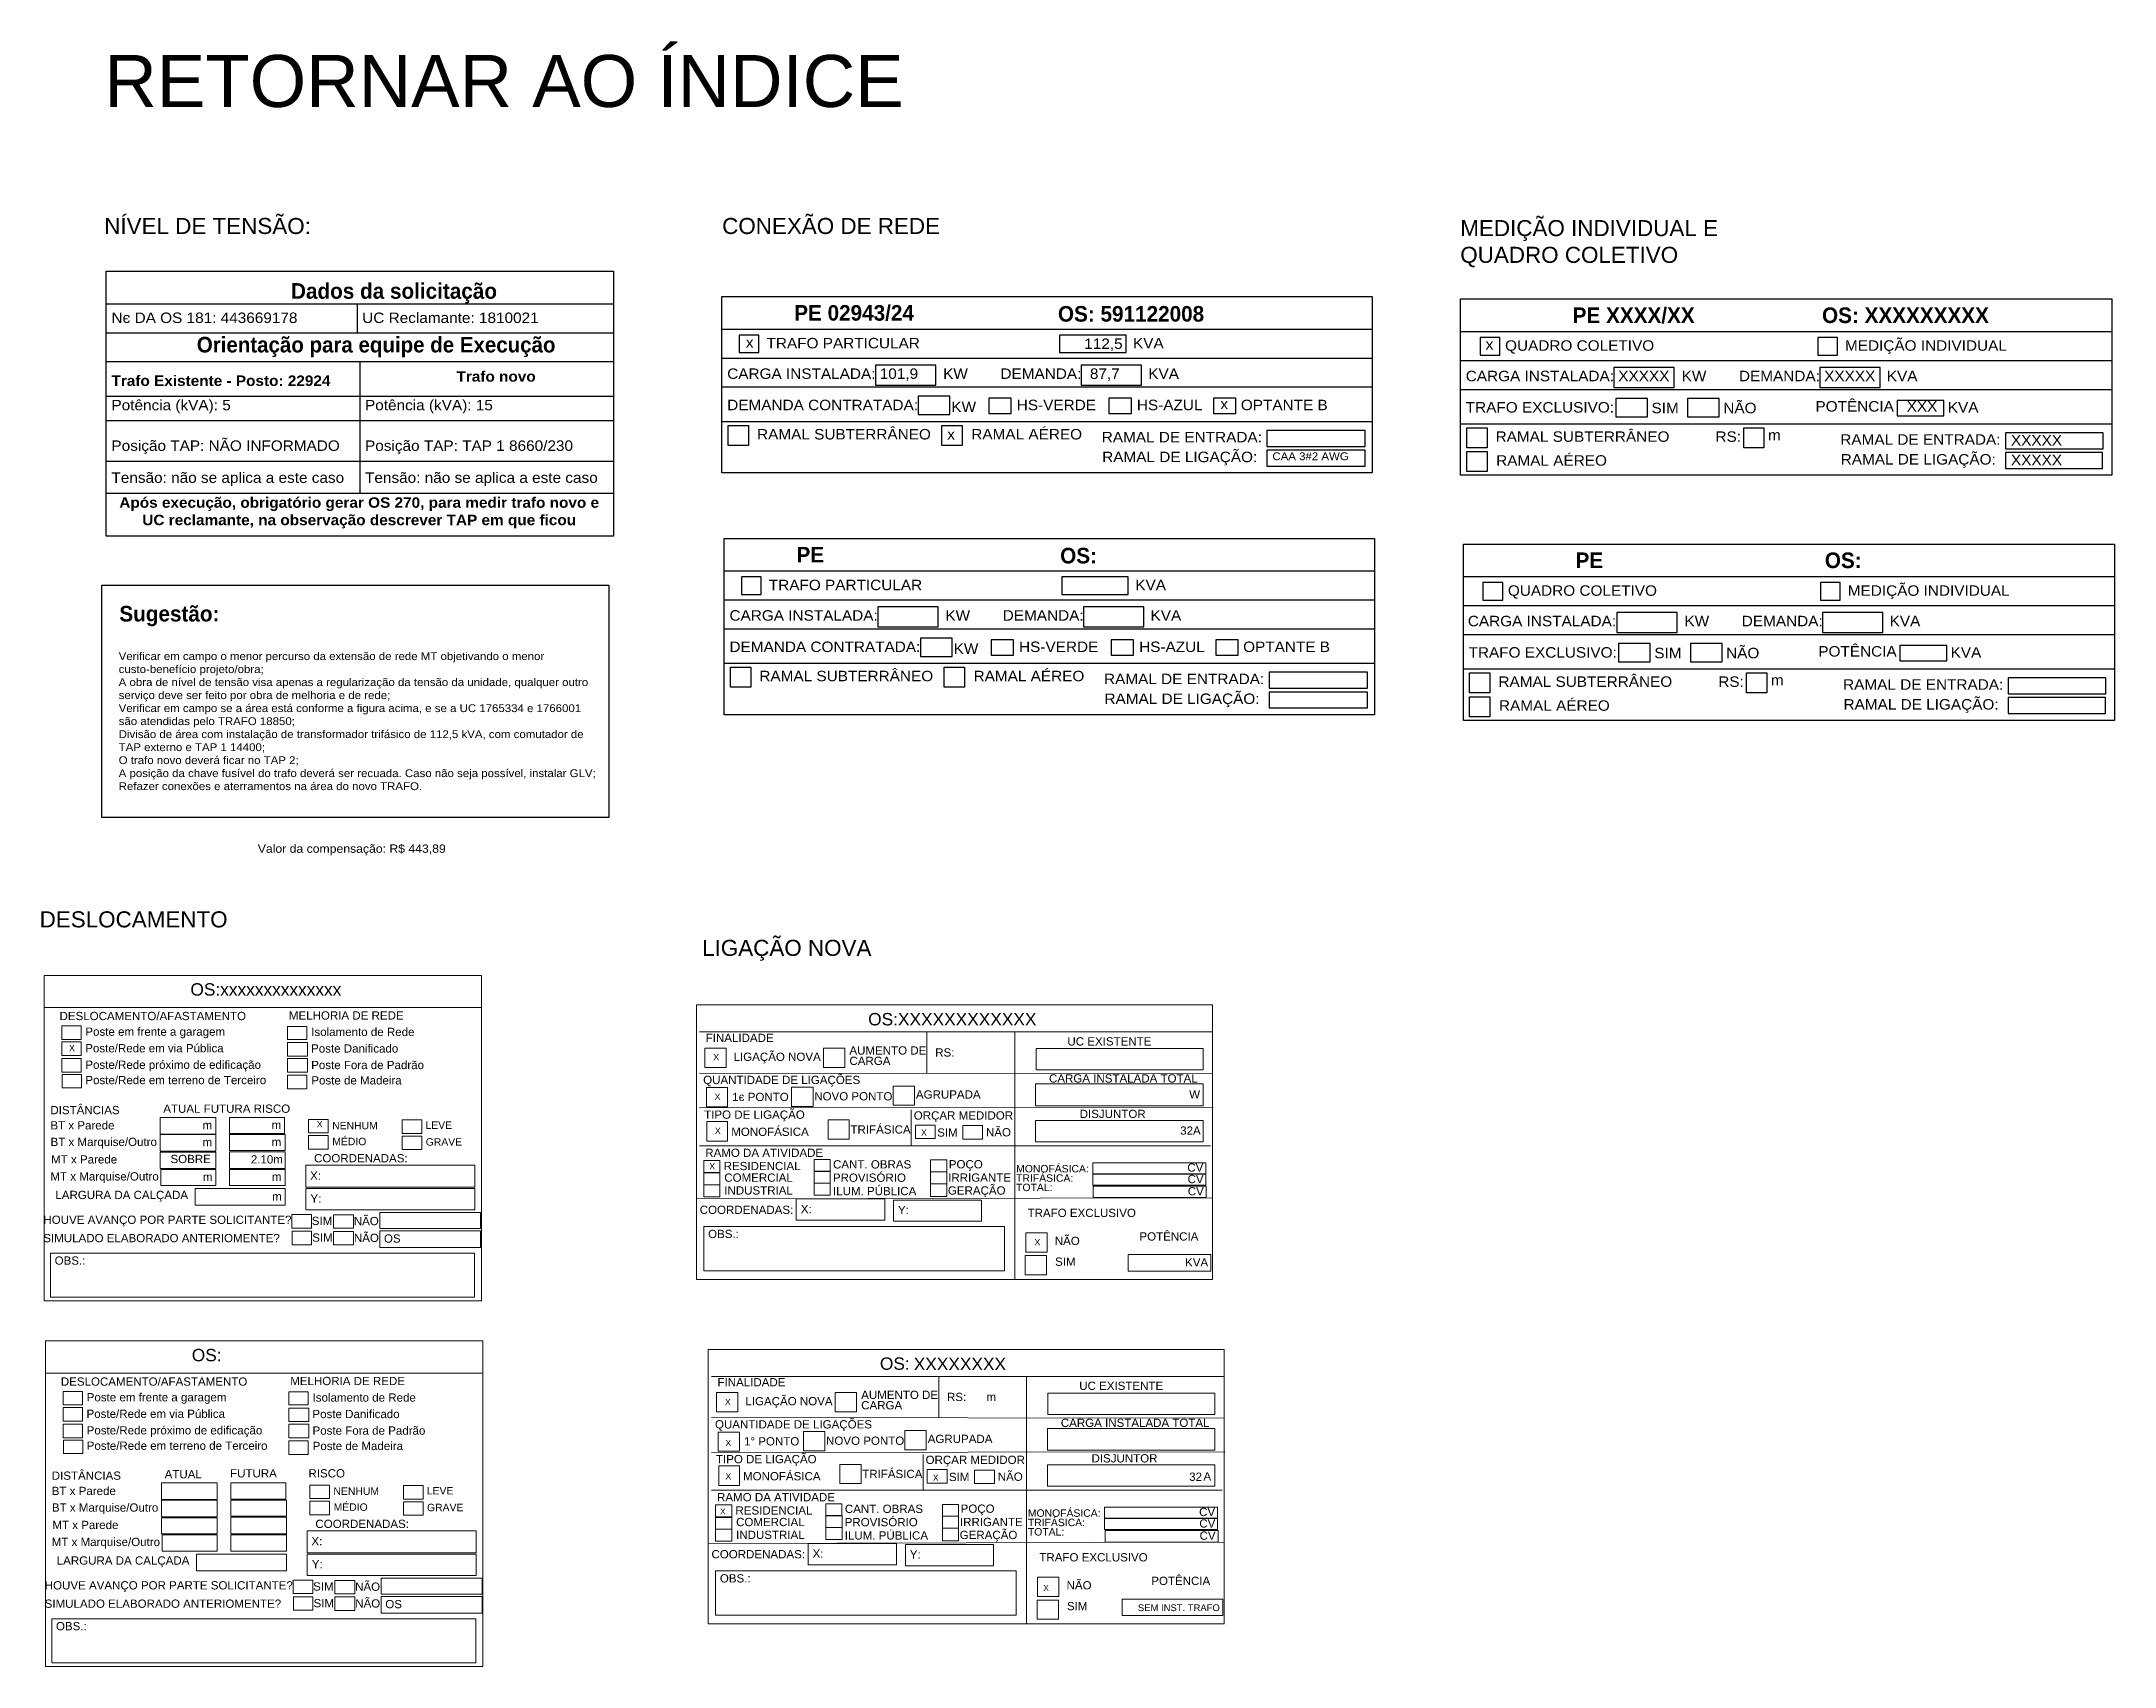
# Paper-space layout 'QUADROS' of a CAD drawing. Extents: x 32 to 430, y 57 to 369.
import ezdxf
from ezdxf.enums import TextEntityAlignment as Align

# ---------------------------------------------------------------- set-up
doc = ezdxf.new("R2010")
doc.units = 0
doc.header["$MEASUREMENT"] = 0
doc.layers.get('0').update_dxf_attribs({"linetype": 'CONTINUOUS'})
for name, color, linetype in [('DISTANCIAS - SOLICITANTE', 7, 'CONTINUOUS'), ('FORMATO', 7, 'CONTINUOUS'), ('Textos', 7, 'CONTINUOUS')]:
    doc.layers.add(name, color=color, linetype=linetype)
doc.styles.get("Standard").update_dxf_attribs({"font": 'arial.ttf'})
doc.styles.add('textstyle3', font='arial.ttf')

psp = doc.layouts.new('QUADROS')

# ---------------------------------------------------------------- texts
at = {"color": 7, "style": 'textstyle3'}
for s, height, p in [('OS:xxxxxxxxxxxxxx', 2.3813, (60.43, 185.88)), ('DESLOCAMENTO/AFASTAMENTO ', 1.5875, (35.27, 181.17)), ('Poste em frente a garagem', 1.5875, (40.23, 178.16)), ('MELHORIA DE REDE', 1.5875, (79.36, 181.28)), ('Isolamento de Rede', 1.5875, (83.66, 178.11)), ('OS:XXXXXXXXXXXX', 2.3813, (190.73, 180.16)), ('X ', 1.191, (37.1, 175.2)), ('Poste/Rede em via Pública', 1.5875, (40.21, 174.98)), ('Poste Danificado', 1.5875, (83.63, 174.93)), ('FINALIDADE', 1.587, (159.5, 176.97)), ('AUMENTO DE ', 1.5875, (187.13, 174.55)), ('RS:', 1.587, (203.62, 174.16)), ('UC EXISTENTE ', 1.5875, (229.04, 176.29)), ('Poste/Rede próximo de edificação', 1.5875, (40.23, 171.8)), ('Poste Fora de Padrão', 1.5875, (83.65, 171.75)), ('X', 1.19, (160.95, 173.47)), ('LIGAÇÃO NOVA', 1.5875, (164.86, 173.33)), ('CARGA ', 1.587, (187.13, 172.55)), ('Poste/Rede em terreno de Terceiro', 1.5875, (40.24, 168.85)), ('Poste de Madeira', 1.5875, (83.67, 168.8)), ('QUANTIDADE DE LIGAÇÕES', 1.5875, (159.01, 168.88)), ('AGRUPADA ', 1.587, (199.91, 166.08)), ('CARGA INSTALADA TOTAL', 1.5875, (225.5, 169.17)), ('W', 1.59, (252.45, 166.1)), ('DISTÂNCIAS ', 1.5875, (33.51, 163.08)), ('ATUAL FUTURA RISCO', 1.5875, (55.22, 163.35)), ('TIPO DE LIGAÇÃO', 1.5875, (159.2, 162.2)), ('X ', 1.191, (161.21, 165.84)), ('1є PONTO', 1.587, (164.6, 165.61)), ('NOVO PONTO', 1.587, (180.37, 165.73)), ('ORÇAR MEDIDOR', 1.5875, (199.5, 162.05)), ('DISJUNTOR ', 1.587, (231.4, 162.35)), ('BT x Parede ', 1.5875, (33.51, 160.15)), ('m ', 1.587, (62.76, 160.2)), ('m ', 1.587, (76.04, 160.23)), ('X', 1.19, (84.74, 160.56)), ('NENHUM', 1.429, (87.68, 160.18)), ('LEVE', 1.429, (105.63, 160.26)), ('X', 1.19, (161.27, 159.29)), ('MONOFÁSICA', 1.587, (164.41, 158.91)), ('TRIFÁSICA', 1.587, (187.33, 159.35)), ('X ', 1.191, (200.9, 158.97)), ('SIM ', 1.587, (204, 158.77)), ('NÃO', 1.587, (213.38, 158.81)), ('32A', 1.587, (250.72, 159.14)), ('BT x Marquise/Outro ', 1.5875, (33.54, 156.96)), ('m ', 1.587, (62.77, 156.92)), ('m ', 1.587, (76.05, 156.95)), ('MÉDIO ', 1.429, (87.71, 157.12)), ('GRAVE ', 1.429, (105.67, 157.04)), ('RAMO DA ATIVIDADE', 1.5875, (159.41, 154.87)), ('MT x Marquise/Outro', 1.5875, (33.52, 150.33)), ('MT x Parede ', 1.5875, (33.65, 153.6)), ('SOBRE', 1.587, (56.6, 153.68)), ('m ', 1.587, (62.82, 150.24)), ('2.10m', 1.587, (72.05, 153.6)), ('m ', 1.587, (76.1, 150.26)), ('X:', 1.587, (83.44, 150.48)), ('COORDENADAS:', 1.5875, (84.2, 153.82)), ('X', 1.19, (160.19, 152.49)), ('RESIDENCIAL', 1.5875, (162.95, 152.32)), ('COMERCIAL ', 1.587, (163.07, 150.09)), ('CANT. OBRAS', 1.5875, (183.98, 152.64)), ('PROVISÓRIO ', 1.5875, (183.95, 150.08)), ('IRRIGANTE', 1.587, (206.12, 150.1)), ('POÇO', 1.587, (206.24, 152.66)), ('TRIFÁSICA: ', 1.4287, (219.18, 150.09)), ('MONOFÁSICA:', 1.4287, (219.18, 151.89)), ('CV', 1.587, (252.09, 152.03)), ('LARGURA DA CALÇADA ', 1.5875, (34.47, 146.76)), ('m', 1.59, (76.14, 146.48)), ('Y:', 1.587, (83.51, 146.06)), ('INDUSTRIAL ', 1.5875, (163.07, 147.63)), ('ILUM. PÚBLICA', 1.5875, (183.97, 147.51)), ('GERAÇÃO', 1.587, (206.06, 147.62)), ('TOTAL: ', 1.429, (219.18, 148.29)), ('CV', 1.587, (252.14, 149.82)), ('CV', 1.587, (252.18, 147.47)), ('HOUVE AVANÇO POR PARTE SOLICITANTE? ', 1.5875, (32.17, 141.99)), ('NÃO', 1.587, (91.84, 141.74)), ('COORDENADAS: ', 1.5875, (158.35, 143.9)), ('X: ', 1.587, (177.78, 144.04)), ('Y: ', 1.587, (196.46, 143.86)), ('TRAFO EXCLUSIVO', 1.5875, (221.38, 143.31)), ('SIMULADO ELABORADO ANTERIOMENTE? ', 1.5875, (32.15, 138.46)), ('SIM ', 1.587, (83.77, 141.78)), ('SIM', 1.587, (83.85, 138.56)), ('NÃO', 1.587, (91.86, 138.51)), ('OS', 1.587, (97.64, 138.38)), ('OBS.:', 1.587, (159.96, 139.26)), ('NÃO', 1.587, (226.61, 137.93)), ('POTÊNCIA ', 1.587, (242.89, 138.78)), ('OBS.:', 1.587, (34.33, 134.14)), ('X ', 1.191, (222.72, 137.88)), ('SIM', 1.587, (226.67, 133.93)), ('KVA', 1.587, (251.66, 133.8))]:
    psp.add_text(s, height=height, dxfattribs=at).set_placement(p)
at = {"attachment_point": 1}
for s, insert, char_height, width in [('RETORNAR AO ÍNDICE', (43.89, 366.77), 10, 270.2026), ('CONEXÃO DE REDE', (162.66, 335.43), 3.0836, 56.6054), ('MEDIÇÃO INDIVIDUAL E QUADRO COLETIVO', (304.57, 335.02), 3.0836, 56.6054)]:
    psp.add_mtext(s, dxfattribs=dict(at, insert=insert, char_height=char_height, width=width))
at = {"color": 7, "char_height": 3.0836, "width": 56.6054, "attachment_point": 1}
for s, insert in [('NÍVEL DE TENSÃO:', (43.86, 335.43)), ('DESLOCAMENTO', (31.44, 202.09)), ('LIGAÇÃO NOVA', (158.81, 196.61))]:
    psp.add_mtext(s, dxfattribs=dict(at, insert=insert))
at = {"layer": 'FORMATO', "color": 7, "attachment_point": 1}
for s, insert, char_height, width in [('{\\fArial|b1|i0|c0|p34;\\W0.95;Dados da solicitação}', (79.77, 322.89), 3, 47.1348), ('{\\W1.05;Nє DA OS 181: 443669178}', (45.25, 317.24), 2.01, 42.8931), ('{\\W1.05;UC Reclamante: 1810021}', (93.46, 317.24), 2.01, 42.8931), ('{\\fArial|b1|i0|c0|p34;\\W0.94;Orientação para equipe de Execução}', (61.66, 312.56), 3, 83.2714), ('{\\fArial|b1|i0|c0|p0;\\W1.05;Trafo Existente - Posto: 22924}', (45.25, 305.14), 2.01, 46.7869), ('{\\fArial|b1|i0|c0|p0;\\W1.05;Trafo novo}', (111.58, 305.96), 2.01, 42.8931), ('{\\W1.05;Potência (kVA): 5}', (45.25, 300.45), 2.01, 42.8931), ('{\\W1.05;Potência (kVA): 15}', (94, 300.45), 2.01, 42.8931), ('{\\W1.05;Posição TAP: NÃO INFORMADO}', (45.25, 292.65), 2.01, 48.4388), ('{\\W1.05;Posição TAP: TAP 1 8660/230}', (94, 292.65), 2.01, 42.8931), ('{\\W1.05;Tensão: não se aplica a este caso}', (45.25, 286.5), 2.01, 46.2431), ('{\\W1.05;Tensão: não se aplica a este caso}', (94, 286.5), 2.01, 47.9659), ('\\pxqcsm1;{\\fArial|b1|i0|c0|p0;\\W1.05;Após execução, obrigatório gerar OS 270, para medir trafo novo e \\PUC reclamante, na observação descrever TAP em que ficou}', (44.13, 281.71), 2.01, 97.5007)]:
    psp.add_mtext(s, dxfattribs=dict(at, insert=insert, char_height=char_height, width=width))
at = {"layer": 'FORMATO', "color": 1, "attachment_point": 1}
for s, insert, char_height, width in [('{\\fArial|b1|i0|c0|p34;\\W0.95;PE 02943/24}', (176.51, 318.68), 3, 26.9016), ('{\\fArial|b1|i0|c0|p34;\\W0.95;OS: 591122008}', (227.22, 318.49), 3, 34.6457), ('{\\W1.05;TRAFO PARTICULAR}', (171.19, 312.36), 2.01, 42.8931), ('{\\W1.05;KVA}', (241.65, 312.36), 2.01, 42.8931), ('{\\W1.05;QUADRO COLETIVO}', (313.18, 311.9), 2.01, 29.3006), ('{\\W1.05;MEDIÇÃO INDIVIDUAL}', (378.53, 311.9), 2.01, 31.9991), ('{\\W1.05;CARGA INSTALADA: 101,9}', (163.63, 306.49), 2.01, 46.7869), ('{\\W1.05;KW}', (205.15, 306.49), 2.01, 5.3925), ('{\\W1.05;DEMANDA:  87,7}', (216.16, 306.49), 2.01, 27.3456), ('{\\W1.05;KVA}', (244.58, 306.49), 2.01, 5.3925), ('{\\W1.05;CARGA INSTALADA: XXXXX}', (305.62, 306.04), 2.01, 46.7869), ('{\\W1.05;KW}', (347.13, 306.04), 2.01, 5.3925), ('{\\W1.05;DEMANDA: XXXXX}', (358.15, 306.04), 2.01, 27.3456), ('{\\W1.05;KVA}', (386.57, 306.04), 2.01, 5.3925), ('{\\W1.05;DEMANDA CONTRATADA: }', (163.63, 300.47), 2.01, 42.803), ('{\\W1.05;KW}', (206.73, 300.1), 2.01, 5.3925), ('{\\W1.05;HS-VERDE}', (219.3, 300.47), 2.01, 14.9071), ('{\\W1.05;HS-AZUL}', (242.39, 300.47), 2.01, 14.9071), ('{\\W1.05;OPTANTE B}', (262.38, 300.47), 2.01, 16.4316), ('{\\W1.05;TRAFO EXCLUSIVO:}', (305.62, 300.02), 2.01, 28.6952), ('{\\W1.05;SIM}', (341.33, 299.89), 2.01, 5.3925), ('{\\W1.05;NÃO}', (355.14, 299.89), 2.01, 5.3925), ('{\\W1.05;POTÊNCIA   XXX}', (372.86, 300.21), 2.01, 24.0043), ('{\\W1.05;KVA}', (398.3, 300.02), 2.01, 5.4562), ('{\\W1.05;RAMAL SUBTERRÂNEO}', (169.37, 294.84), 2.01, 33.5143), ('{\\W1.05; RAMAL AÉREO}', (209.74, 294.84), 2.01, 22.5398), ('{\\W1.05;RAMAL DE ENTRADA:}', (235.64, 294.29), 2.01, 30.3302), ('{\\W1.05;RAMAL DE LIGAÇÃO:}', (235.72, 290.48), 2.01, 30.3302), ('{\\W1.05;RAMAL SUBTERRÂNEO}', (311.36, 294.39), 2.01, 33.5143), ('{\\W1.05;RS:       }', (353.63, 294.39), 2.01, 4.88), ('{\\W1.05;m}', (363.74, 294.69), 2.01, 5.3925), ('{\\W1.05;RAMAL DE ENTRADA:}', (377.63, 293.83), 2.01, 30.3302), ('{\\W1.05; XXXXX}', (409.62, 293.68), 2.01, 10.8039), ('{\\W1.05; RAMAL AÉREO}', (310.65, 289.8), 2.01, 22.5398), ('{\\W1.05;RAMAL DE LIGAÇÃO:}', (377.71, 290.02), 2.01, 30.3302), ('{\\W1.05; XXXXX}', (409.62, 289.89), 2.01, 10.8039)]:
    psp.add_mtext(s, dxfattribs=dict(at, insert=insert, char_height=char_height, width=width))
at = {"layer": 'FORMATO', "color": 0, "attachment_point": 1}
for s, insert, char_height, width in [('{\\fArial|b1|i0|c0|p34;\\C1;\\W0.95;PE\\C0; \\C1;XXXX/XX}', (326.18, 318.22), 3, 26.9016), ('{\\fArial|b1|i0|c0|p34;\\C1;\\W0.95;OS:\\C0; \\C1;XXXXXXXXX}', (374.12, 318.22), 3, 34.6457), ('{\\C1;\\W1.05;x}', (167.21, 312.5), 2.01, 2.5364), ('{\\C1;\\W1.05;112,5}', (232.28, 312.25), 2.01, 2.5364), ('{\\C1;\\W1.05;x}', (309.46, 312.14), 2.01, 2.5364), ('{\\C1;\\W1.05;x}', (258.45, 300.67), 2.01, 2.5364), ('{\\C1;\\W1.05;x}', (205.93, 294.82), 2.01, 2.5364), ('{\\W1.05; \\H0.74627x;\\C1;CAA 3#2 AWG}', (267.63, 290.35), 2.01, 23.0356)]:
    psp.add_mtext(s, dxfattribs=dict(at, insert=insert, char_height=char_height, width=width))
at = {"layer": 'FORMATO', "color": 8, "attachment_point": 1}
for s, insert, char_height, width in [('{\\fArial|b1|i0|c0|p34;\\W0.95;Sugestão:}', (46.77, 260.83), 3, 47.1348), ('{\\W1.05;Verificar em campo o menor percurso da extensão de rede MT objetivando o menor custo-benefício projeto/obra;\\PA obra de nível de tensão visa apenas a regularização da tensão da unidade, qualquer outro serviço deve ser feito por obra de melhoria e de rede;\\PVerificar em campo se a área está conforme a figura acima, e se a UC 1765334 e 1766001 são atendidas pelo TRAFO 18850;\\PDivisão de área com instalação de transformador trifásico de 112,5 kVA, com comutador de TAP externo e TAP 1 14400;\\PO trafo novo deverá ficar no TAP 2;\\PA posição da chave fusível do trafo deverá ser recuada. Caso não seja possível, instalar GLV;\\PRefazer conexões e aterramentos na área do novo TRAFO.}', (46.64, 251.91), 1.5, 90.5762)]:
    psp.add_mtext(s, dxfattribs=dict(at, insert=insert, char_height=char_height, width=width))
at = {"layer": 'FORMATO', "color": 14, "insert": (73.38, 214.95), "char_height": 1.6, "width": 53.2547, "attachment_point": 1}
psp.add_mtext('{\\W1.05;Valor da compensação: R$ 443,89}', dxfattribs=at)

# ---------------------------------------------------------------- blocks, each defined once
blk = doc.blocks.new('QUADRO_DESLOCAMENTO')
at = {"color": 7, "linetype": 'Continuous', "ltscale": 5, "true_color": 0xffffff}
blk.add_wipeout([(0, 0), (0, 62.61), (84.11, 62.61), (84.11, 0)], dxfattribs=at).dxf.layer = 'DISTANCIAS - SOLICITANTE'
at = {"color": 7, "lineweight": 20, "flags": 128}
for points in [[(0, 62.61), (0, 0), (84.11, 0), (84.11, 62.61), (0, 62.61)], [(0, 56.41), (84.01, 56.41)], [(3.4, 50.31), (3.4, 52.91), (7.1, 52.91), (7.1, 50.31), (3.4, 50.31)], [(46.81, 50.31), (46.81, 52.81), (50.51, 52.81), (50.51, 50.31), (46.81, 50.31)], [(3.4, 47.21), (3.4, 49.81), (7.1, 49.81), (7.1, 47.21), (3.4, 47.21)], [(46.81, 47.11), (46.81, 49.71), (50.61, 49.71), (50.61, 47.11), (46.81, 47.11)], [(3.4, 44.01), (3.4, 46.61), (7.1, 46.61), (7.1, 44.01), (3.4, 44.01)], [(46.81, 44.01), (46.81, 46.61), (50.61, 46.61), (50.61, 44.01), (46.81, 44.01)], [(3.46, 40.95), (3.46, 43.55), (7.16, 43.55), (7.16, 40.95), (3.46, 40.95)], [(46.81, 40.81), (46.81, 43.41), (50.51, 43.41), (50.51, 40.81), (46.81, 40.81)], [(22.3, 32.1), (22.3, 35.3), (33, 35.3), (33, 32.1), (22.3, 32.1)], [(22.3, 28.8), (22.3, 32), (33, 32), (33, 28.8), (22.3, 28.8)], [(35.6, 32.2), (35.6, 35.3), (46.21, 35.3), (46.21, 32.2), (35.6, 32.2)], [(35.6, 28.9), (35.6, 32), (46.31, 32), (46.31, 28.9), (35.6, 28.9)], [(50.81, 32.3), (50.81, 34.9), (54.61, 34.9), (54.61, 32.3), (50.81, 32.3)], [(68.81, 32.2), (68.81, 34.8), (72.61, 34.8), (72.61, 32.2), (68.81, 32.2)], [(22.3, 25.5), (22.3, 28.6), (33, 28.6), (33, 25.5), (22.3, 25.5)], [(35.6, 25.5), (35.6, 28.7), (46.31, 28.7), (46.31, 25.5), (35.6, 25.5)], [(50.81, 29.2), (50.81, 31.8), (54.61, 31.8), (54.61, 29.2), (50.81, 29.2)], [(68.81, 29.1), (68.81, 31.7), (72.61, 31.7), (72.61, 29.1), (68.81, 29.1)], [(22.4, 22.2), (22.4, 25.3), (33, 25.3), (33, 22.2), (22.4, 22.2)], [(35.6, 22.2), (35.6, 25.3), (46.31, 25.3), (46.31, 22.2), (35.6, 22.2)], [(50.31, 21.9), (50.31, 26.1), (82.81, 26.1), (82.81, 21.9), (50.31, 21.9)], [(29, 18.4), (29, 21.6), (46.31, 21.6), (46.31, 18.4), (29, 18.4)], [(50.31, 17.5), (50.31, 21.6), (82.81, 21.6), (82.81, 17.5), (50.31, 17.5)], [(47.6, 14.02), (47.6, 16.62), (51.4, 16.62), (51.4, 14.02), (47.6, 14.02)], [(55.65, 13.98), (55.65, 16.58), (59.45, 16.58), (59.45, 13.98), (55.65, 13.98)], [(64.52, 13.9), (64.52, 17), (83.92, 17), (83.92, 13.9), (64.52, 13.9)], [(47.7, 10.82), (47.7, 13.42), (51.4, 13.42), (51.4, 10.82), (47.7, 10.82)], [(55.65, 10.78), (55.65, 13.38), (59.45, 13.38), (59.45, 10.78), (55.65, 10.78)], [(64.52, 10.3), (64.52, 13.5), (83.92, 13.5), (83.92, 10.3), (64.52, 10.3)], [(1.2, 0.7), (1.2, 9.2), (82.71, 9.2), (82.71, 0.7), (1.2, 0.7)]]:
    blk.add_lwpolyline(points, dxfattribs=at)
at = {"color": 7, "style": 'textstyle3'}
for s, height, p in [('OS:', 2.381, (28.12, 58.71)), ('DESLOCAMENTO/AFASTAMENTO ', 1.5875, (2.95, 54.01)), ('Poste em frente a garagem', 1.5875, (7.92, 51)), ('MELHORIA DE REDE', 1.5875, (47.05, 54.12)), ('Isolamento de Rede', 1.5875, (51.35, 50.95)), ('Poste/Rede em via Pública', 1.5875, (7.89, 47.82)), ('Poste Danificado', 1.5875, (51.32, 47.77)), ('Poste/Rede próximo de edificação', 1.5875, (7.91, 44.64)), ('Poste Fora de Padrão', 1.5875, (51.34, 44.59)), ('Poste/Rede em terreno de Terceiro', 1.5875, (7.93, 41.68)), ('Poste de Madeira', 1.5875, (51.36, 41.63)), ('DISTÂNCIAS ', 1.5875, (1.2, 35.92)), ('ATUAL', 1.587, (22.91, 36.19)), ('FUTURA', 1.587, (35.49, 36.37)), ('RISCO', 1.587, (50.56, 36.37)), ('BT x Parede ', 1.5875, (1.2, 32.98)), ('NENHUM', 1.429, (55.36, 33.02)), ('LEVE', 1.429, (73.31, 33.09)), ('BT x Marquise/Outro ', 1.5875, (1.23, 29.79)), ('MT x Parede ', 1.5875, (1.33, 26.44)), ('COORDENADAS:', 1.5875, (51.89, 26.65)), ('MÉDIO ', 1.429, (55.4, 29.95)), ('GRAVE ', 1.429, (73.35, 29.88)), ('MT x Marquise/Outro', 1.5875, (1.2, 23.17)), ('X:', 1.587, (51.12, 23.32)), ('LARGURA DA CALÇADA ', 1.5875, (2.16, 19.6)), ('Y:', 1.587, (51.2, 18.9)), ('HOUVE AVANÇO POR PARTE SOLICITANTE? ', 1.5875, (-0.14, 14.83)), ('SIM ', 1.587, (51.45, 14.61)), ('NÃO', 1.587, (59.53, 14.57)), ('SIMULADO ELABORADO ANTERIOMENTE? ', 1.5875, (-0.16, 11.3)), ('SIM', 1.587, (51.53, 11.4)), ('NÃO', 1.587, (59.55, 11.35)), ('OS', 1.587, (65.33, 11.22)), ('OBS.:', 1.587, (2.01, 6.98))]:
    blk.add_text(s, height=height, dxfattribs=at).set_placement(p)
at = {"color": 7, "linetype": 'Continuous', "ltscale": 5}
for tag, p, height in [('OS', (34.67, 58.62), 2.38), ('C_GAR', (4.22, 50.99), 1.62), ('C_ISO', (47.51, 50.86), 1.62), ('C_VIA', (4.32, 47.92), 1.62), ('C_DAN', (47.64, 47.67), 1.62), ('C_EDI', (4.32, 44.76), 1.62), ('C_FOR', (47.48, 44.59), 1.62), ('C_TER', (4.32, 41.59), 1.62), ('C_MAD', (47.54, 41.4), 1.62), ('D_BTA', (22.83, 32.85), 1.59), ('D_BTF', (35.85, 32.94), 1.59), ('R_NEN', (51.87, 32.77), 1.62), ('R_LEV', (69.83, 32.73), 1.62), ('D_BMA', (22.97, 29.74), 1.59), ('D_MTA', (23.02, 26.4), 1.59), ('D_BMF', (35.8, 30.01), 1.59), ('D_MTF', (35.85, 26.67), 1.59), ('R_MED', (51.87, 29.7), 1.62), ('R_GRA', (69.92, 29.56), 1.62), ('D_MMA', (23.02, 23.15), 1.59), ('D_MMF', (36.12, 23.24), 1.59), ('CX', (53.9, 23.11), 1.59), ('D_LAR', (31.27, 19.42), 1.59), ('CY', (53.9, 18.77), 1.59), ('A_SIM', (48.62, 14.58), 1.62), ('A_NAO', (56.91, 14.55), 1.62), ('S_SIM', (48.65, 11.32), 1.62), ('S_NAO', (56.79, 11.32), 1.62), ('S_OS', (69.08, 11.22), 1.59), ('OBS', (8.68, 6.84), 1.59)]:
    blk.add_attdef(tag, p, '', height=height, dxfattribs=at)
blk = doc.blocks.new('QUADRO_MEDICAO')
at = {"color": 7, "linetype": 'Continuous', "ltscale": 5, "true_color": 0xffffff}
blk.add_wipeout([(0, 33.9), (125.19, 33.9), (125.19, 0), (0, 0)], dxfattribs=at)
at = {"color": 0}
for p, q in [((0, 27.66), (125.19, 27.66)), ((125.19, 22), (0, 22)), ((0, 16.53), (125.19, 16.53)), ((0, 9.89), (125.19, 9.89))]:
    blk.add_line(p, q, dxfattribs=at)
blk.add_lwpolyline([(0, 33.9), (125.19, 33.9), (125.19, 0), (0, 0)], close=True, dxfattribs=at)
at = {"layer": 'Textos'}
for points in [[(7.56, 26.51), (3.77, 26.51), (3.77, 23.13), (7.56, 23.13)], [(72.46, 26.51), (68.68, 26.51), (68.68, 23.13), (72.46, 23.13)], [(80.68, 20.74), (69.08, 20.74), (69.08, 16.9), (80.68, 16.9)], [(35.93, 14.75), (29.83, 14.75), (29.83, 11.22), (35.93, 11.22)], [(49.74, 14.75), (43.64, 14.75), (43.64, 11.22), (49.74, 11.22)], [(92.94, 14.39), (83.92, 14.39), (83.92, 11.44), (92.94, 11.44)], [(1.2, 9.13), (5.1, 9.13), (5.1, 5.3), (1.2, 5.3)], [(54.44, 9.13), (58.34, 9.13), (58.34, 5.3), (54.44, 5.3)], [(1.2, 4.54), (5.1, 4.54), (5.1, 0.7), (1.2, 0.7)]]:
    blk.add_lwpolyline(points, close=True, dxfattribs=at)
at = {"layer": 'Textos', "color": 7}
for points in [[(41.1, 20.74), (29.5, 20.74), (29.5, 16.9), (41.1, 16.9)], [(123.52, 8.16), (104.74, 8.16), (104.74, 5.1), (123.52, 5.1)], [(123.45, 4.37), (104.74, 4.37), (104.74, 1.3), (123.45, 1.3)]]:
    blk.add_lwpolyline(points, close=True, dxfattribs=at)
at = {"color": 1, "linetype": 'Continuous', "ltscale": 5}
for tag, p, height in [('PE', (27.69, 29.23), 3), ('OS', (76.9, 29.03), 3), ('CHK_QC', (4.38, 23.96), 2.05), ('CHK_MI', (69.39, 23.88), 2.05), ('CARGA', (30.27, 17.99), 2.01), ('DEMANDA', (70.11, 17.85), 2.01), ('CHK_TES', (31.18, 11.86), 2.05), ('CHK_TEN', (45.15, 12), 2.05), ('POTENCIA', (84.39, 12.1), 2.01), ('CHK_RS', (1.94, 6.15), 2.05), ('RS_M', (54.83, 6.28), 2.01), ('R_ENT', (105.35, 5.53), 1.9), ('CHK_RA', (1.94, 1.87), 2.05), ('R_LIG', (105.35, 1.95), 1.9)]:
    blk.add_attdef(tag, p, '', height=height, dxfattribs=at)
at = {"layer": 'FORMATO', "color": 0, "char_height": 3, "attachment_point": 1}
for s, insert, width in [('{\\fArial|b1|i0|c0|p34;\\C1;\\W0.95;PE}', (21.56, 32.28), 26.9016), ('{\\fArial|b1|i0|c0|p34;\\C1;\\W0.95;OS:}', (69.5, 32.28), 34.6457)]:
    blk.add_mtext(s, dxfattribs=dict(at, insert=insert, width=width))
at = {"layer": 'FORMATO', "color": 1, "char_height": 2.01, "attachment_point": 1}
for s, insert, width in [('{\\W1.05;QUADRO COLETIVO}', (8.56, 25.96), 29.3006), ('{\\W1.05;MEDIÇÃO INDIVIDUAL}', (73.91, 25.96), 31.9991), ('{\\W1.05;CARGA INSTALADA: }', (0.86, 20.1), 46.7869), ('{\\W1.05;KW}', (42.51, 20.1), 5.3925), ('{\\W1.05;DEMANDA: }', (53.53, 20.1), 27.3456), ('{\\W1.05;KVA}', (81.95, 20.1), 5.3925), ('{\\W1.05;TRAFO EXCLUSIVO:}', (1, 14.07), 28.6952), ('{\\W1.05;SIM}', (36.71, 13.95), 5.3925), ('{\\W1.05;NÃO}', (50.52, 13.95), 5.3925), ('{\\W1.05;POTÊNCIA  }', (68.24, 14.27), 24.0043), ('{\\W1.05;KVA}', (93.68, 14.07), 5.4562), ('{\\W1.05;RAMAL SUBTERRÂNEO}', (6.74, 8.45), 33.5143), ('{\\W1.05;RS:       }', (49.01, 8.45), 4.88), ('{\\W1.05;m}', (59.12, 8.75), 5.3925), ('{\\W1.05; RAMAL AÉREO}', (6.03, 3.85), 22.5398), ('{\\W1.05;RAMAL DE ENTRADA:}', (73.01, 7.89), 30.3302), ('{\\W1.05;RAMAL DE LIGAÇÃO:}', (73.09, 4.08), 30.3302)]:
    blk.add_mtext(s, dxfattribs=dict(at, insert=insert, width=width))
blk = doc.blocks.new('QUADRO_CONEXAO')
at = {"color": 7, "linetype": 'Continuous', "ltscale": 5, "true_color": 0xffffff}
blk.add_wipeout([(0, 33.9), (125.02, 33.9), (125.02, 0), (0, 0)], dxfattribs=at)
at = {"color": 0}
for p, q in [((0, 27.66), (125.02, 27.66)), ((125.02, 22), (0, 22)), ((0, 16.53), (125.02, 16.53)), ((0, 9.89), (125.02, 9.89))]:
    blk.add_line(p, q, dxfattribs=at)
blk.add_lwpolyline([(0, 33.9), (125.02, 33.9), (125.02, 0), (0, 0)], close=True, dxfattribs=at)
at = {"layer": 'Textos'}
for points in [[(7.1, 26.51), (3.32, 26.51), (3.32, 23.13), (7.1, 23.13)], [(77.68, 26.51), (64.91, 26.51), (64.91, 23.13), (77.68, 23.13)], [(41.1, 20.74), (29.5, 20.74), (29.5, 16.9), (41.1, 16.9)], [(80.68, 20.74), (69.08, 20.74), (69.08, 16.9), (80.68, 16.9)], [(43.81, 14.75), (37.71, 14.75), (37.71, 11.22), (43.81, 11.22)], [(55.61, 14.39), (51.3, 14.39), (51.3, 11.44), (55.61, 11.44)], [(78.7, 14.39), (74.39, 14.39), (74.39, 11.44), (78.7, 11.44)], [(98.81, 14.39), (94.5, 14.39), (94.5, 11.44), (98.81, 11.44)], [(1.2, 9.13), (5.1, 9.13), (5.1, 5.3), (1.2, 5.3)], [(42.28, 9.13), (46.18, 9.13), (46.18, 5.3), (42.28, 5.3)], [(123.64, 8.16), (104.74, 8.16), (104.74, 5.1), (123.64, 5.1)], [(123.64, 4.37), (104.74, 4.37), (104.74, 1.3), (123.64, 1.3)]]:
    blk.add_lwpolyline(points, close=True, dxfattribs=at)
at = {"color": 1, "linetype": 'Continuous', "ltscale": 5}
for tag, p, height in [('PE', (19.91, 29.27), 3), ('OS', (72.34, 29.01), 3), ('CHK_TRAFO', (4.49, 23.84), 2.05), ('TRAFO_KVA', (65.84, 23.92), 2.01), ('CARGA', (30.87, 17.93), 2.01), ('DEMANDA', (69.88, 17.79), 2.01), ('DEM_C', (38.53, 12.1), 2.01), ('CHK_V', (52.39, 11.91), 2.05), ('CHK_A', (75.48, 12.05), 2.05), ('CHK_B', (95.57, 12.05), 2.05), ('CHK_RS', (2.26, 6.18), 2.05), ('CHK_RA', (43.22, 6.22), 2.05), ('R_ENT', (105.67, 5.75), 1.9), ('R_LIG', (105.67, 2.03), 1.9)]:
    blk.add_attdef(tag, p, '', height=height, dxfattribs=at)
at = {"layer": 'FORMATO', "color": 1, "attachment_point": 1}
for s, insert, char_height, width in [('{\\fArial|b1|i0|c0|p34;\\W0.95;PE}', (13.88, 32.28), 3, 26.9016), ('{\\fArial|b1|i0|c0|p34;\\W0.95;OS:}', (64.58, 32.09), 3, 34.6457), ('{\\W1.05;TRAFO PARTICULAR}', (8.56, 25.96), 2.01, 42.8931), ('{\\W1.05;KVA}', (79.02, 25.96), 2.01, 42.8931), ('{\\W1.05;CARGA INSTALADA:}', (1, 20.1), 2.01, 46.7869), ('{\\W1.05;KW}', (42.51, 20.1), 2.01, 5.3925), ('{\\W1.05;DEMANDA:}', (53.53, 20.1), 2.01, 27.3456), ('{\\W1.05;KVA}', (81.95, 20.1), 2.01, 5.3925), ('{\\W1.05;DEMANDA CONTRATADA: }', (1, 14.07), 2.01, 42.803), ('{\\W1.05;KW}', (44.1, 13.7), 2.01, 5.3925), ('{\\W1.05;HS-VERDE}', (56.67, 14.07), 2.01, 14.9071), ('{\\W1.05;HS-AZUL}', (79.76, 14.07), 2.01, 14.9071), ('{\\W1.05;OPTANTE B}', (99.75, 14.07), 2.01, 16.4316), ('{\\W1.05;RAMAL SUBTERRÂNEO}', (6.74, 8.45), 2.01, 33.5143), ('{\\W1.05; RAMAL AÉREO}', (47.11, 8.45), 2.01, 22.5398), ('{\\W1.05;RAMAL DE ENTRADA:}', (73.01, 7.89), 2.01, 30.3302), ('{\\W1.05;RAMAL DE LIGAÇÃO:}', (73.09, 4.08), 2.01, 30.3302)]:
    blk.add_mtext(s, dxfattribs=dict(at, insert=insert, char_height=char_height, width=width))
blk = doc.blocks.new('QUADRO_LIGACAO_NOVA')
at = {"color": 7, "linetype": 'Continuous', "true_color": 0xffffff}
blk.add_wipeout([(0, 52.81), (99.21, 52.81), (99.21, 0), (0, 0)], dxfattribs=at)
at = {"color": 7, "lineweight": 20, "flags": 128}
for points in [[(0, 0), (0, 52.81), (99.21, 52.81), (99.21, 0), (0, 0)], [(0.6, 47.61), (99.11, 47.61)], [(1.6, 40.81), (1.6, 44.51), (5.7, 44.51), (5.7, 40.81), (1.6, 40.81)], [(24.4, 40.81), (24.4, 44.51), (28.5, 44.51), (28.5, 40.81), (24.4, 40.81)], [(44.31, 47.61), (44.31, 39.7)], [(61.21, 47.61), (61.21, 0.1)], [(65.31, 40.31), (65.31, 44.41), (97.41, 44.41), (97.41, 40.31), (65.31, 40.31)], [(0.6, 39.7), (99.21, 39.6)], [(1.9, 33.2), (1.9, 36.9), (6, 36.9), (6, 33.2), (1.9, 33.2)], [(18.3, 33.3), (18.3, 37), (22.4, 37), (22.4, 33.3), (18.3, 33.3)], [(37.8, 33.5), (37.8, 37.2), (41.91, 37.2), (41.91, 33.5), (37.8, 33.5)], [(65.21, 33.4), (65.21, 37.6), (97.41, 37.6), (97.41, 33.4), (65.21, 33.4)], [(0.6, 33), (99.31, 33.1)], [(41.31, 32.6), (41.31, 25.7)], [(2, 26.6), (2, 30.4), (6, 30.4), (6, 26.6), (2, 26.6)], [(25.29, 26.99), (25.29, 30.69), (29.39, 30.69), (29.39, 26.99), (25.29, 26.99)], [(42.11, 27.1), (42.11, 29.7), (45.91, 29.7), (45.91, 27.1), (42.11, 27.1)], [(51.21, 27), (51.21, 29.6), (55.01, 29.6), (55.01, 27), (51.21, 27)], [(65.21, 26.5), (65.21, 30.6), (97.41, 30.6), (97.41, 26.5), (65.21, 26.5)], [(98.81, 25.7), (0.6, 25.7)], [(1.4, 20.5), (1.4, 22.9), (4.5, 22.9), (4.5, 20.5), (1.4, 20.5)], [(1.4, 18.2), (1.4, 20.6), (4.5, 20.6), (4.5, 18.2), (1.4, 18.2)], [(22.6, 20.8), (22.6, 23.1), (25.7, 23.1), (25.7, 20.8), (22.6, 20.8)], [(22.62, 18.53), (22.62, 20.83), (25.72, 20.83), (25.72, 18.53), (22.62, 18.53)], [(45.01, 20.7), (45.01, 23), (48.11, 23), (48.11, 20.7), (45.01, 20.7)], [(45.01, 18.4), (45.01, 20.7), (48.11, 20.7), (48.11, 18.4), (45.01, 18.4)], [(76.2, 20.36), (76.2, 22.46), (97.9, 22.46), (97.9, 20.36), (76.2, 20.36)], [(76.2, 18.16), (76.2, 20.26), (97.9, 20.26), (97.9, 18.16), (76.2, 18.16)], [(1.4, 15.9), (1.4, 18.2), (4.5, 18.2), (4.5, 15.9), (1.4, 15.9)], [(22.62, 16.23), (22.62, 18.53), (25.72, 18.53), (25.72, 16.23), (22.62, 16.23)], [(45.01, 16), (45.01, 18.4), (48.11, 18.4), (48.11, 16), (45.01, 16)], [(76.3, 15.76), (76.3, 17.96), (98, 17.96), (98, 15.76), (76.3, 15.76)], [(99.11, 15.7), (0, 15.5)], [(19.2, 11.4), (19.2, 15.5), (36.2, 15.5), (36.2, 11.4), (19.2, 11.4)], [(37.9, 11.2), (37.9, 15.3), (54.81, 15.3), (54.81, 11.2), (37.9, 11.2)], [(1.4, 1.7), (1.4, 10.2), (59.21, 10.2), (59.21, 1.7), (1.4, 1.7)], [(63.31, 5.3), (63.31, 9), (67.41, 9), (67.41, 5.3), (63.31, 5.3)], [(63.21, 0.9), (63.21, 4.6), (67.31, 4.6), (67.31, 0.9), (63.21, 0.9)], [(79.6, 1.6), (79.6, 4.8), (98.91, 4.8), (98.91, 1.6), (79.6, 1.6)]]:
    blk.add_lwpolyline(points, dxfattribs=at)
at = {"color": 7, "style": 'textstyle3'}
for s, height, p in [('OS:', 2.381, (33, 48.88)), ('FINALIDADE', 1.587, (1.78, 45.69)), ('LIGAÇÃO NOVA', 1.5875, (7.14, 42.05)), ('AUMENTO DE ', 1.5875, (29.4, 43.27)), ('RS:', 1.587, (45.9, 42.87)), ('m', 1.59, (53.49, 42.88)), ('UC EXISTENTE ', 1.5875, (71.32, 45.01)), ('CARGA ', 1.587, (29.4, 41.27)), ('QUANTIDADE DE LIGAÇÕES', 1.5875, (1.29, 37.6)), ('1° PONTO', 1.587, (6.88, 34.33)), ('NOVO PONTO', 1.587, (22.65, 34.45)), ('AGRUPADA ', 1.587, (42.19, 34.8)), ('CARGA INSTALADA TOTAL', 1.5875, (67.78, 37.89)), ('TIPO DE LIGAÇÃO', 1.5875, (1.48, 30.91)), ('ORÇAR MEDIDOR', 1.5875, (41.78, 30.77)), ('DISJUNTOR ', 1.587, (73.68, 31.06)), ('MONOFÁSICA', 1.587, (6.68, 27.62)), ('TRIFÁSICA', 1.587, (29.6, 28.06)), ('SIM ', 1.587, (46.27, 27.49)), ('NÃO', 1.587, (55.66, 27.53)), ('A', 1.59, (95.2, 27.59)), ('RAMO DA ATIVIDADE', 1.5875, (1.69, 23.59)), ('RESIDENCIAL', 1.5875, (5.23, 21.04)), ('COMERCIAL ', 1.587, (5.35, 18.81)), ('CANT. OBRAS', 1.5875, (26.26, 21.35)), ('PROVISÓRIO ', 1.5875, (26.23, 18.79)), ('IRRIGANTE', 1.587, (48.39, 18.82)), ('POÇO', 1.587, (48.52, 21.38)), ('TRIFÁSICA: ', 1.4287, (61.45, 18.81)), ('MONOFÁSICA:', 1.4287, (61.45, 20.61)), ('CV', 1.587, (94.37, 20.75)), ('CV', 1.587, (94.41, 18.53)), ('INDUSTRIAL ', 1.5875, (5.35, 16.35)), ('ILUM. PÚBLICA', 1.5875, (26.24, 16.23)), ('GERAÇÃO', 1.587, (48.34, 16.33)), ('TOTAL: ', 1.429, (61.45, 17.01)), ('CV', 1.587, (94.46, 16.19)), ('COORDENADAS: ', 1.5875, (0.62, 12.62)), ('X: ', 1.587, (20.06, 12.75)), ('Y: ', 1.587, (38.74, 12.58)), ('TRAFO EXCLUSIVO', 1.5875, (63.66, 12.03)), ('OBS.:', 1.587, (2.23, 7.98)), ('NÃO', 1.587, (68.89, 6.65)), ('POTÊNCIA ', 1.587, (85.17, 7.5)), ('SIM', 1.587, (68.95, 2.65))]:
    blk.add_text(s, height=height, dxfattribs=at).set_placement(p)
at = {"color": 7, "linetype": 'Continuous', "ltscale": 5}
for tag, p, height in [('OS', (39.51, 48.81), 2.38), ('RS', (50.11, 42.91), 1.59), ('C_LN', (3.22, 42.1), 1.19), ('C_AC', (25.64, 41.84), 1.62), ('C_1P', (3.3, 34.22), 1.19), ('C_NP', (19.77, 34.27), 1.19), ('C_AG', (39.05, 34.51), 1.19), ('C_MO', (3.3, 27.78), 1.19), ('C_TR', (26.62, 27.92), 1.19), ('C_OMS', (43.17, 27.54), 1.19), ('C_OMN', (52.55, 27.54), 1.19), ('C_RE', (2.28, 21.09), 1.11), ('C_CO', (23.52, 21.32), 1.11), ('C_PR', (23.57, 19.19), 1.11), ('C_IR', (45.83, 19.02), 1.11), ('C_PO', (45.9, 21.12), 1.11), ('C_CM', (2.32, 18.73), 1.11), ('C_IN', (2.34, 16.69), 1.11), ('C_IL', (23.64, 16.87), 1.11), ('C_GE', (45.82, 16.67), 1.11), ('CX', (22.4, 12.74), 1.59), ('CY', (41.19, 12.52), 1.59), ('OBS', (8.98, 7.85), 1.59), ('C_TEN', (64.43, 6.37), 1.11), ('C_TES', (64.51, 2.25), 1.11)]:
    blk.add_attdef(tag, p, '', height=height, dxfattribs=at)
for tag, height, p in [('UC_EX', 1.59, (96.71, 41.49)), ('CARGA', 1.59, (96.31, 34.52)), ('DISJ', 1.59, (94.93, 27.52)), ('MONO_CV', 1.59, (94.3, 20.67)), ('TRIF_CV', 1.59, (94.3, 18.51)), ('TOT_CV', 1.59, (94.27, 16.17)), ('POTENCIA', 1.3, (98.34, 2.47))]:
    blk.add_attdef(tag, text='', height=height, dxfattribs=at).set_placement(p, align=Align.RIGHT)

# ---------------------------------------------------------------- linework, layer by layer
at = {"color": 7}
for p, q in [((44.24, 318.94), (141.75, 318.94)), ((92.46, 318.84), (92.46, 313.28)), ((141.75, 313.28), (44.24, 313.28)), ((44.24, 307.81), (141.75, 307.81)), ((93, 307.81), (93, 282.53)), ((44.24, 301.17), (141.75, 301.17)), ((44.24, 296.49), (141.75, 296.49)), ((44.24, 288.68), (141.75, 288.68)), ((44.24, 282.53), (141.75, 282.53))]:
    psp.add_line(p, q, dxfattribs=at)
at = {"color": 0}
for p, q in [((162.63, 314.05), (287.65, 314.05)), ((304.62, 313.6), (429.81, 313.6)), ((287.65, 308.39), (162.63, 308.39)), ((429.81, 307.94), (304.62, 307.94)), ((162.63, 302.93), (287.65, 302.93)), ((304.62, 302.47), (429.81, 302.47)), ((162.63, 296.29), (287.65, 296.29)), ((304.62, 295.84), (429.81, 295.84))]:
    psp.add_line(p, q, dxfattribs=at)
at = {"color": 7}
psp.add_lwpolyline([(44.24, 325.18), (141.75, 325.18), (141.75, 274.24), (44.24, 274.24)], close=True, dxfattribs=at)
at = {"color": 0}
for points in [[(162.63, 320.3), (287.65, 320.3), (287.65, 286.4), (162.63, 286.4)], [(304.62, 319.85), (429.81, 319.85), (429.81, 285.94), (304.62, 285.94)]]:
    psp.add_lwpolyline(points, close=True, dxfattribs=at)
at = {"color": 8}
psp.add_lwpolyline([(43.38, 264.81), (140.88, 264.81), (140.88, 220.13), (43.38, 220.13)], close=True, dxfattribs=at)
at = {"color": 7, "lineweight": 20, "flags": 128}
for points in [[(32.31, 189.77), (32.31, 127.17), (116.42, 127.17), (116.42, 189.77), (32.31, 189.77)], [(32.31, 183.57), (116.32, 183.57)], [(157.72, 131.28), (157.72, 184.09), (256.93, 184.09), (256.93, 131.28), (157.72, 131.28)], [(35.71, 177.47), (35.71, 180.07), (39.41, 180.07), (39.41, 177.47), (35.71, 177.47)], [(79.12, 177.47), (79.12, 179.97), (82.82, 179.97), (82.82, 177.47), (79.12, 177.47)], [(35.71, 174.37), (35.71, 176.97), (39.41, 176.97), (39.41, 174.37), (35.71, 174.37)], [(79.12, 174.27), (79.12, 176.87), (82.92, 176.87), (82.92, 174.27), (79.12, 174.27)], [(158.32, 178.89), (256.83, 178.89)], [(159.32, 172.09), (159.32, 175.79), (163.42, 175.79), (163.42, 172.09), (159.32, 172.09)], [(182.13, 172.09), (182.13, 175.79), (186.23, 175.79), (186.23, 172.09), (182.13, 172.09)], [(202.03, 178.89), (202.03, 170.99)], [(218.93, 178.89), (218.93, 131.38)], [(223.03, 171.59), (223.03, 175.69), (255.13, 175.69), (255.13, 171.59), (223.03, 171.59)], [(35.71, 171.17), (35.71, 173.77), (39.41, 173.77), (39.41, 171.17), (35.71, 171.17)], [(79.12, 171.17), (79.12, 173.77), (82.92, 173.77), (82.92, 171.17), (79.12, 171.17)], [(35.77, 168.12), (35.77, 170.72), (39.47, 170.72), (39.47, 168.12), (35.77, 168.12)], [(79.12, 167.97), (79.12, 170.57), (82.82, 170.57), (82.82, 167.97), (79.12, 167.97)], [(158.32, 170.99), (256.93, 170.89)], [(159.62, 164.49), (159.62, 168.19), (163.72, 168.19), (163.72, 164.49), (159.62, 164.49)], [(176.02, 164.59), (176.02, 168.29), (180.13, 168.29), (180.13, 164.59), (176.02, 164.59)], [(195.53, 164.79), (195.53, 168.49), (199.63, 168.49), (199.63, 164.79), (195.53, 164.79)], [(222.93, 164.69), (222.93, 168.89), (255.13, 168.89), (255.13, 164.69), (222.93, 164.69)], [(158.32, 164.29), (257.03, 164.39)], [(199.03, 163.89), (199.03, 156.99)], [(54.62, 159.27), (54.62, 162.47), (65.32, 162.47), (65.32, 159.27), (54.62, 159.27)], [(67.92, 159.37), (67.92, 162.47), (78.52, 162.47), (78.52, 159.37), (67.92, 159.37)], [(83.12, 159.47), (83.12, 162.07), (86.92, 162.07), (86.92, 159.47), (83.12, 159.47)], [(101.12, 159.37), (101.12, 161.97), (104.92, 161.97), (104.92, 159.37), (101.12, 159.37)], [(159.72, 157.89), (159.72, 161.69), (163.72, 161.69), (163.72, 157.89), (159.72, 157.89)], [(183.01, 158.28), (183.01, 161.98), (187.11, 161.98), (187.11, 158.28), (183.01, 158.28)], [(199.83, 158.39), (199.83, 160.99), (203.63, 160.99), (203.63, 158.39), (199.83, 158.39)], [(208.93, 158.29), (208.93, 160.89), (212.73, 160.89), (212.73, 158.29), (208.93, 158.29)], [(222.93, 157.79), (222.93, 161.89), (255.13, 161.89), (255.13, 157.79), (222.93, 157.79)], [(54.62, 155.97), (54.62, 159.17), (65.32, 159.17), (65.32, 155.97), (54.62, 155.97)], [(54.62, 152.67), (54.62, 155.77), (65.32, 155.77), (65.32, 152.67), (54.62, 152.67)], [(67.92, 156.07), (67.92, 159.17), (78.62, 159.17), (78.62, 156.07), (67.92, 156.07)], [(67.92, 152.67), (67.92, 155.87), (78.62, 155.87), (78.62, 152.67), (67.92, 152.67)], [(83.12, 156.37), (83.12, 158.97), (86.92, 158.97), (86.92, 156.37), (83.12, 156.37)], [(101.12, 156.27), (101.12, 158.87), (104.92, 158.87), (104.92, 156.27), (101.12, 156.27)], [(256.53, 156.99), (158.32, 156.99)], [(54.72, 149.37), (54.72, 152.47), (65.32, 152.47), (65.32, 149.37), (54.72, 149.37)], [(67.92, 149.37), (67.92, 152.47), (78.62, 152.47), (78.62, 149.37), (67.92, 149.37)], [(82.62, 149.07), (82.62, 153.27), (115.12, 153.27), (115.12, 149.07), (82.62, 149.07)], [(159.12, 151.79), (159.12, 154.19), (162.22, 154.19), (162.22, 151.79), (159.12, 151.79)], [(159.12, 149.49), (159.12, 151.89), (162.22, 151.89), (162.22, 149.49), (159.12, 149.49)], [(180.33, 152.09), (180.33, 154.39), (183.43, 154.39), (183.43, 152.09), (180.33, 152.09)], [(180.34, 149.81), (180.34, 152.11), (183.44, 152.11), (183.44, 149.81), (180.34, 149.81)], [(202.73, 151.99), (202.73, 154.29), (205.83, 154.29), (205.83, 151.99), (202.73, 151.99)], [(202.73, 149.69), (202.73, 151.99), (205.83, 151.99), (205.83, 149.69), (202.73, 149.69)], [(233.92, 151.64), (233.92, 153.74), (255.63, 153.74), (255.63, 151.64), (233.92, 151.64)], [(233.92, 149.44), (233.92, 151.54), (255.63, 151.54), (255.63, 149.44), (233.92, 149.44)], [(61.32, 145.57), (61.32, 148.77), (78.62, 148.77), (78.62, 145.57), (61.32, 145.57)], [(82.62, 144.67), (82.62, 148.77), (115.12, 148.77), (115.12, 144.67), (82.62, 144.67)], [(159.12, 147.18), (159.12, 149.49), (162.22, 149.49), (162.22, 147.18), (159.12, 147.18)], [(180.34, 147.51), (180.34, 149.81), (183.44, 149.81), (183.44, 147.51), (180.34, 147.51)], [(202.73, 147.28), (202.73, 149.69), (205.83, 149.69), (205.83, 147.28), (202.73, 147.28)], [(234.02, 147.04), (234.02, 149.24), (255.73, 149.24), (255.73, 147.04), (234.02, 147.04)], [(79.92, 141.18), (79.92, 143.78), (83.72, 143.78), (83.72, 141.18), (79.92, 141.18)], [(87.96, 141.14), (87.96, 143.74), (91.76, 143.74), (91.76, 141.14), (87.96, 141.14)], [(96.83, 141.07), (96.83, 144.17), (116.23, 144.17), (116.23, 141.07), (96.83, 141.07)], [(256.83, 146.98), (157.72, 146.78)], [(176.92, 142.68), (176.92, 146.78), (193.93, 146.78), (193.93, 142.68), (176.92, 142.68)], [(195.63, 142.48), (195.63, 146.58), (212.53, 146.58), (212.53, 142.48), (195.63, 142.48)], [(80.02, 137.98), (80.02, 140.58), (83.72, 140.58), (83.72, 137.98), (80.02, 137.98)], [(87.96, 137.94), (87.96, 140.54), (91.76, 140.54), (91.76, 137.94), (87.96, 137.94)], [(96.83, 137.47), (96.83, 140.67), (116.23, 140.67), (116.23, 137.47), (96.83, 137.47)], [(159.12, 132.98), (159.12, 141.48), (216.93, 141.48), (216.93, 132.98), (159.12, 132.98)], [(221.03, 136.58), (221.03, 140.28), (225.13, 140.28), (225.13, 136.58), (221.03, 136.58)], [(33.51, 127.87), (33.51, 136.37), (115.02, 136.37), (115.02, 127.87), (33.51, 127.87)], [(220.93, 132.18), (220.93, 135.88), (225.03, 135.88), (225.03, 132.18), (220.93, 132.18)], [(240.73, 132.88), (240.73, 136.08), (256.63, 136.08), (256.63, 132.88), (240.73, 132.88)]]:
    psp.add_lwpolyline(points, dxfattribs=at)
at = {"layer": 'Textos'}
for points in [[(169.74, 312.91), (165.95, 312.91), (165.95, 309.53), (169.74, 309.53)], [(240.31, 312.91), (227.54, 312.91), (227.54, 309.53), (240.31, 309.53)], [(312.18, 312.45), (308.4, 312.45), (308.4, 309.07), (312.18, 309.07)], [(377.08, 312.45), (373.3, 312.45), (373.3, 309.07), (377.08, 309.07)], [(203.73, 307.14), (192.13, 307.14), (192.13, 303.29), (203.73, 303.29)], [(243.31, 307.14), (231.71, 307.14), (231.71, 303.29), (243.31, 303.29)], [(385.3, 306.69), (373.7, 306.69), (373.7, 302.84), (385.3, 302.84)], [(206.44, 301.15), (200.34, 301.15), (200.34, 297.62), (206.44, 297.62)], [(218.24, 300.78), (213.93, 300.78), (213.93, 297.83), (218.24, 297.83)], [(241.33, 300.78), (237.02, 300.78), (237.02, 297.83), (241.33, 297.83)], [(261.44, 300.78), (257.13, 300.78), (257.13, 297.83), (261.44, 297.83)], [(340.55, 300.7), (334.45, 300.7), (334.45, 297.17), (340.55, 297.17)], [(354.36, 300.7), (348.26, 300.7), (348.26, 297.17), (354.36, 297.17)], [(397.56, 300.33), (388.54, 300.33), (388.54, 297.38), (397.56, 297.38)], [(163.84, 295.53), (167.73, 295.53), (167.73, 291.69), (163.84, 291.69)], [(204.91, 295.53), (208.81, 295.53), (208.81, 291.69), (204.91, 291.69)], [(305.82, 295.08), (309.72, 295.08), (309.72, 291.24), (305.82, 291.24)], [(359.06, 295.08), (362.96, 295.08), (362.96, 291.24), (359.06, 291.24)], [(286.27, 294.56), (267.37, 294.56), (267.37, 291.49), (286.27, 291.49)], [(286.27, 290.76), (267.37, 290.76), (267.37, 287.7), (286.27, 287.7)], [(305.82, 290.49), (309.72, 290.49), (309.72, 286.65), (305.82, 286.65)]]:
    psp.add_lwpolyline(points, close=True, dxfattribs=at)
at = {"layer": 'Textos', "color": 7}
for points in [[(345.72, 306.69), (334.12, 306.69), (334.12, 302.84), (345.72, 302.84)], [(428.14, 294.1), (409.36, 294.1), (409.36, 291.04), (428.14, 291.04)], [(428.07, 290.31), (409.36, 290.31), (409.36, 287.25), (428.07, 287.25)]]:
    psp.add_lwpolyline(points, close=True, dxfattribs=at)

# ---------------------------------------------------------------- block references
at = {"linetype": 'Continuous', "ltscale": 5}
for name, p in [('QUADRO_CONEXAO', (163.07, 239.9)), ('QUADRO_MEDICAO', (305.16, 238.82)), ('QUADRO_DESLOCAMENTO', (32.57, 56.86))]:
    psp.add_blockref(name, p, dxfattribs=at)
at = {"linetype": 'Continuous'}
psp.add_blockref('QUADRO_LIGACAO_NOVA', (159.99, 65.05), dxfattribs=at).add_auto_attribs({'OS': 'XXXXXXXX', 'C_LN': 'X', 'C_1P': 'X', 'C_MO': 'X', 'C_OMS': 'X', 'DISJ': '32', 'C_TEN': 'X', 'POTENCIA': 'SEM INST. TRAFO', 'C_RE': 'X'})

psp.set_redraw_order([(e.dxf.handle, doc.entitydb.next_handle()) for e in psp.query("TEXT MTEXT ATTDEF DIMENSION ARC_DIMENSION")])  # texts and dimensions are drawn at this point

doc.saveas('drawing.dxf')
